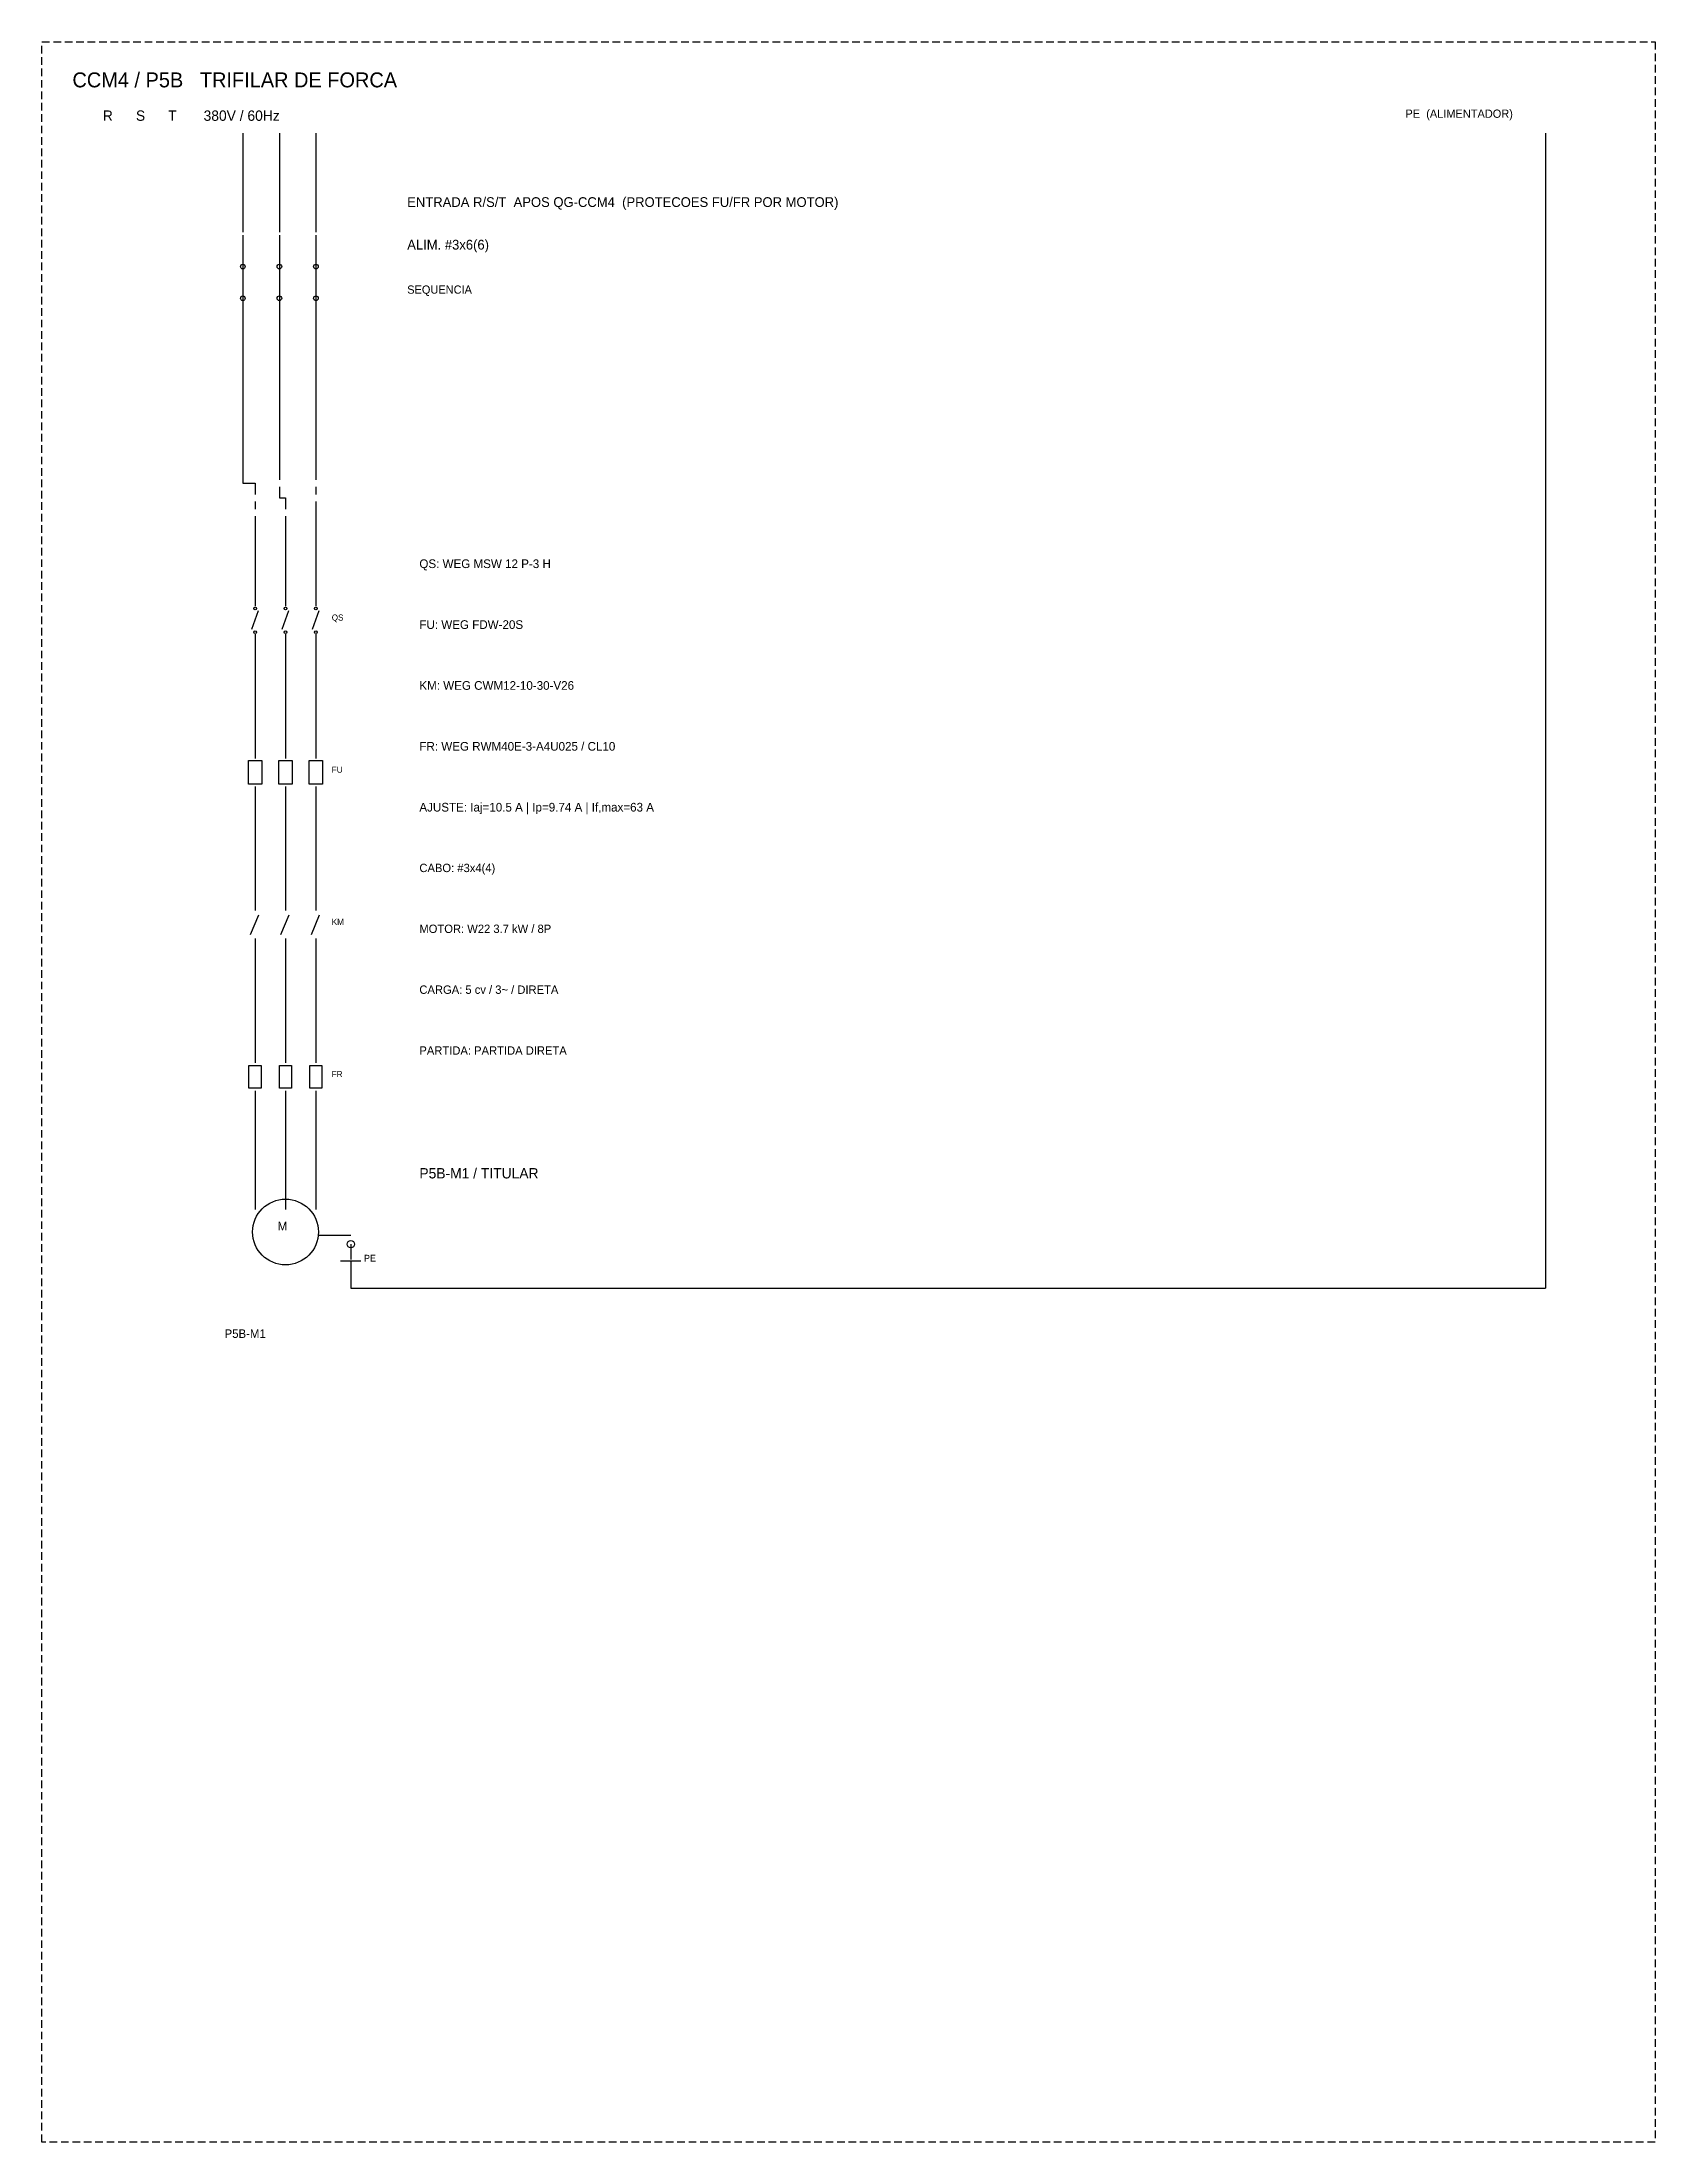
# Model space of a CAD drawing. Extents: x -646 to 641, y -554 to 322.
# Drawn here: x -41.8 to 11.2, y -253 to -184 of the extents above; entities that cross this region are included whole.
import ezdxf

# ---------------------------------------------------------------- set-up
doc = ezdxf.new("R2010")
doc.units = 0
doc.header["$MEASUREMENT"] = 0
doc.linetypes.add('HIDDEN', pattern=[0.375, 0.25, -0.125])
doc.layers.add('_ELT_UNIFILAR_PROC_TEXTO', color=1, linetype='Continuous')
doc.layers.add('ELET_TRIFILAR_TEXTO', color=4, linetype='Continuous')
doc.layers.add('ELET_TRIFILAR_DESENHO', color=5, linetype='Continuous', plot=False)

msp = doc.modelspace()

# ---------------------------------------------------------------- texts
at = {"layer": '_ELT_UNIFILAR_PROC_TEXTO', "attachment_point": 1}
for s, insert, char_height in [('P5B-M1 / TITULAR', (-29.4, -221), 0.34), ('P5B-M1', (-35.8, -226.3), 0.28)]:
    msp.add_mtext(s, dxfattribs=dict(at, insert=insert, char_height=char_height))
at = {"layer": 'ELET_TRIFILAR_TEXTO', "attachment_point": 1}
for s, insert, char_height in [('CCM4 / P5B   TRIFILAR DE FORCA', (-40.8, -185), 0.49), ('R      S      T       380V / 60Hz', (-39.8, -186.25), 0.34), ('PE  (ALIMENTADOR)', (3, -186.22), 0.27), ('ENTRADA R/S/T  APOS QG-CCM4  (PROTECOES FU/FR POR MOTOR)', (-29.8, -189.1), 0.32), ('ALIM. #3x6(6)', (-29.8, -190.5), 0.32), ('SEQUENCIA  ', (-29.8, -192), 0.27), ('QS: WEG MSW 12 P-3 H', (-29.4, -201), 0.285), ('QS', (-32.28, -202.81), 0.2), ('FU: WEG FDW-20S', (-29.4, -203), 0.285), ('KM: WEG CWM12-10-30-V26', (-29.4, -205), 0.285), ('FR: WEG RWM40E-3-A4U025 / CL10', (-29.4, -207), 0.285), ('FU', (-32.28, -207.81), 0.2), ('AJUSTE: Iaj=10.5 A | Ip=9.74 A | If,max=63 A', (-29.4, -209), 0.285), ('CABO: #3x4(4)', (-29.4, -211), 0.275), ('KM', (-32.28, -212.81), 0.2), ('MOTOR: W22 3.7 kW / 8P', (-29.4, -213), 0.275), ('CARGA: 5 cv / 3~ / DIRETA', (-29.4, -215), 0.275), ('PARTIDA: PARTIDA DIRETA', (-29.4, -217), 0.275), ('FR', (-32.28, -217.81), 0.2), ('M', (-34.06, -222.76), 0.29), ('PE', (-31.22, -223.85), 0.22)]:
    msp.add_mtext(s, dxfattribs=dict(at, insert=insert, char_height=char_height))

# ---------------------------------------------------------------- linework, layer by layer
at = {"layer": 'ELET_TRIFILAR_DESENHO'}
for p, q in [((-35.2, -187), (-35.2, -190.25)), ((-34, -187), (-34, -190.25)), ((-32.8, -187), (-32.8, -190.25)), ((7.6, -187), (7.6, -224.95)), ((-35.2, -190.35), (-35.2, -191.29)), ((-34, -190.35), (-34, -191.29)), ((-32.8, -190.35), (-32.8, -191.29)), ((-35.2, -191.29), (-35.2, -192.51)), ((-34, -191.29), (-34, -192.51)), ((-32.8, -191.29), (-32.8, -192.51)), ((-35.2, -192.51), (-35.2, -193.45)), ((-34, -192.51), (-34, -193.45)), ((-32.8, -192.51), (-32.8, -193.45)), ((-35.2, -193.45), (-35.2, -198.5)), ((-34, -193.45), (-34, -198.385)), ((-32.8, -193.45), (-32.8, -198.385)), ((-35.2, -198.5), (-34.8, -198.5)), ((-34.8, -198.5), (-34.8, -198.865)), ((-34, -198.615), (-34, -198.98)), ((-32.8, -198.615), (-32.8, -198.865)), ((-34.8, -199.095), (-34.8, -199.345)), ((-34, -198.98), (-33.8, -198.98)), ((-33.8, -198.98), (-33.8, -199.345)), ((-32.8, -199.095), (-32.8, -199.46)), ((-34.8, -199.575), (-34.8, -200.4)), ((-33.8, -199.575), (-33.8, -200.4)), ((-32.8, -199.46), (-32.8, -199.46)), ((-32.8, -199.46), (-32.8, -200.4)), ((-34.8, -200.4), (-34.8, -201.68)), ((-33.8, -200.4), (-33.8, -201.68)), ((-32.8, -200.4), (-32.8, -201.68)), ((-34.8, -201.68), (-34.8, -202.54)), ((-33.8, -201.68), (-33.8, -202.54)), ((-32.8, -201.68), (-32.8, -202.54)), ((-34.91, -203.29), (-34.69, -202.68)), ((-33.91, -203.29), (-33.69, -202.68)), ((-32.91, -203.29), (-32.69, -202.68)), ((-34.8, -203.46), (-34.8, -204.32)), ((-33.8, -203.46), (-33.8, -204.32)), ((-32.8, -203.46), (-32.8, -204.32)), ((-34.8, -204.32), (-34.8, -206.68)), ((-33.8, -204.32), (-33.8, -206.68)), ((-32.8, -204.32), (-32.8, -206.68)), ((-34.8, -206.68), (-34.8, -207.54)), ((-33.8, -206.68), (-33.8, -207.54)), ((-32.8, -206.68), (-32.8, -207.54)), ((-34.8, -208.46), (-34.8, -209.32)), ((-33.8, -208.46), (-33.8, -209.32)), ((-32.8, -208.46), (-32.8, -209.32)), ((-34.8, -209.32), (-34.8, -211.68)), ((-33.8, -209.32), (-33.8, -211.68)), ((-32.8, -209.32), (-32.8, -211.68)), ((-34.8, -211.68), (-34.8, -212.54)), ((-33.8, -211.68), (-33.8, -212.54)), ((-32.8, -211.68), (-32.8, -212.54)), ((-34.95, -213.33), (-34.68, -212.68)), ((-33.95, -213.33), (-33.68, -212.68)), ((-32.95, -213.33), (-32.68, -212.68)), ((-34.8, -213.46), (-34.8, -214.32)), ((-33.8, -213.46), (-33.8, -214.32)), ((-32.8, -213.46), (-32.8, -214.32)), ((-34.8, -214.32), (-34.8, -216.68)), ((-33.8, -214.32), (-33.8, -216.68)), ((-32.8, -214.32), (-32.8, -216.68)), ((-34.8, -216.68), (-34.8, -217.54)), ((-33.8, -216.68), (-33.8, -217.54)), ((-32.8, -216.68), (-32.8, -217.54)), ((-34.8, -218.46), (-34.8, -219.32)), ((-33.8, -218.46), (-33.8, -219.32)), ((-32.8, -218.46), (-32.8, -219.32)), ((-34.8, -219.32), (-34.8, -221)), ((-33.8, -219.32), (-33.8, -221)), ((-32.8, -219.32), (-32.8, -221)), ((-34.8, -221), (-34.8, -222.36)), ((-33.8, -221), (-33.8, -222.36)), ((-32.8, -221), (-32.8, -222.36)), ((-32.72, -223.2), (-31.65, -223.2)), ((-31.65, -223.5), (-31.65, -224)), ((-31.99, -224.05), (-31.32, -224.05)), ((-31.65, -224.05), (-31.65, -224.95)), ((-31.65, -224.95), (7.6, -224.95))]:
    msp.add_line(p, q, dxfattribs=at)
at = {"layer": 'ELET_TRIFILAR_DESENHO', "linetype": 'HIDDEN'}
msp.add_lwpolyline([(-41.8, -184), (11.2, -184), (11.2, -253), (-41.8, -253)], close=True, dxfattribs=at)
at = {"layer": 'ELET_TRIFILAR_DESENHO'}
for points in [[(-35.02, -207.61), (-34.58, -207.61), (-34.58, -208.39), (-35.02, -208.39)], [(-34.02, -207.61), (-33.58, -207.61), (-33.58, -208.39), (-34.02, -208.39)], [(-33.02, -207.61), (-32.58, -207.61), (-32.58, -208.39), (-33.02, -208.39)], [(-35, -217.63), (-34.6, -217.63), (-34.6, -218.37), (-35, -218.37)], [(-34, -217.63), (-33.6, -217.63), (-33.6, -218.37), (-34, -218.37)], [(-33, -217.63), (-32.6, -217.63), (-32.6, -218.37), (-33, -218.37)]]:
    msp.add_lwpolyline(points, close=True, dxfattribs=at)
for centre, radius in [((-35.2, -191.38), 0.075), ((-34, -191.38), 0.075), ((-32.8, -191.38), 0.075), ((-35.2, -192.42), 0.075), ((-34, -192.42), 0.075), ((-32.8, -192.42), 0.075), ((-34.8, -202.61), 0.045), ((-33.8, -202.61), 0.045), ((-32.8, -202.61), 0.045), ((-34.8, -203.39), 0.045), ((-33.8, -203.39), 0.045), ((-32.8, -203.39), 0.045), ((-33.8, -223.1), 1.08), ((-31.65, -223.5), 0.12)]:
    msp.add_circle(centre, radius, dxfattribs=at)

msp.set_redraw_order([(e.dxf.handle, doc.entitydb.next_handle()) for e in msp.query("TEXT MTEXT ATTDEF DIMENSION ARC_DIMENSION")])  # texts and dimensions are drawn at this point

doc.saveas('drawing.dxf')
